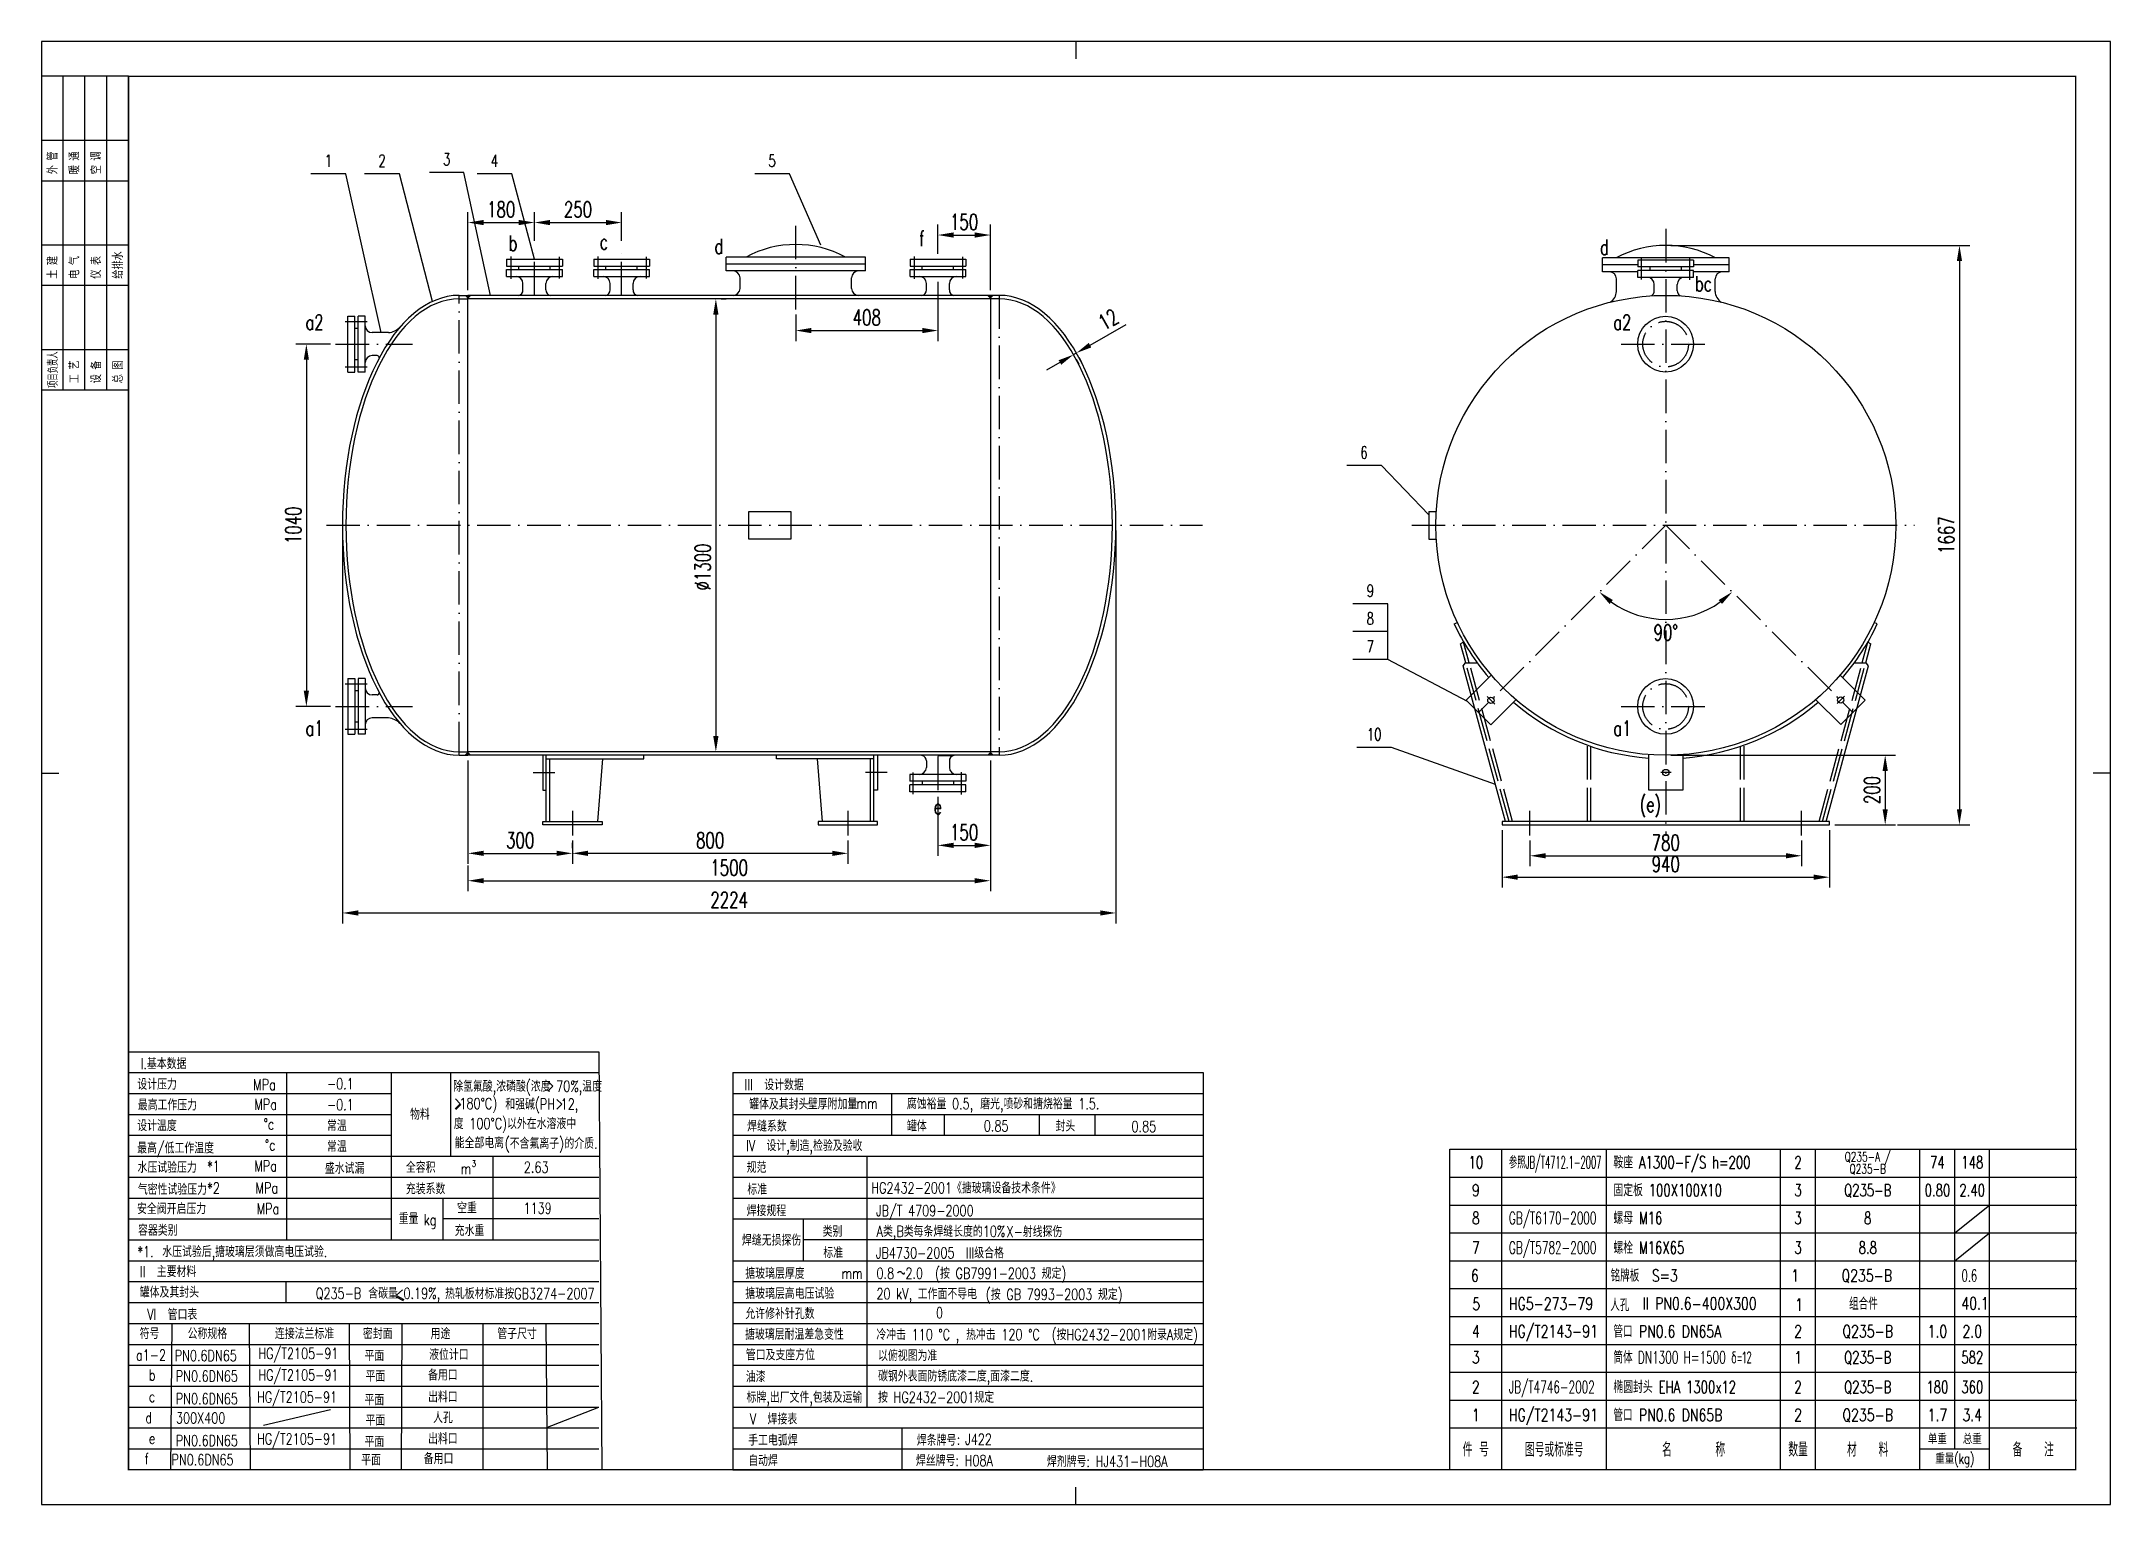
# Model space of a CAD drawing. Extents: x 15328 to 21268, y 5828 to 10028.
import ezdxf
from ezdxf.enums import TextEntityAlignment as Align

# ---------------------------------------------------------------- set-up
doc = ezdxf.new("R2010")
doc.units = 0
doc.header["$LTSCALE"] = 8
doc.linetypes.add('ACAD_ISO02W100', pattern=[15, 12, -3])
doc.linetypes.add('ACAD_ISO10W100', pattern=[18, 12, -3, 0, -3])
for name, color, linetype in [('1', 1, 'Continuous'), ('5', 7, 'Continuous'), ('BZCC', 7, 'Continuous'), ('hgjy', 7, 'Continuous'), ('K1', 4, 'Continuous'), ('tank', 1, 'Continuous'), ('tankx', 2, 'ACAD_ISO10W100'), ('tanky', 7, 'Continuous'), ('xuxian', 7, 'ACAD_ISO02W100')]:
    doc.layers.add(name, color=color, linetype=linetype)
doc.styles.add('hzfs', font='simplex.shx', dxfattribs={"width": 0.7, "bigfont": 'hzfs.shx'})
doc.styles.add('ST', font='', dxfattribs={"width": 0.75})
doc.styles.get('ST').set_extended_font_data('SimSun')
doc.dimstyles.new('PVCAD$0', dxfattribs={"dimscale": 15, "dimtxt": 3, "dimasz": 3, "dimexe": 2, "dimexo": 1, "dimgap": 1, "dimtad": 1, "dimdec": 0, "dimzin": 0, "dimdsep": 46, "dimtxsty": 'hzfs', "dimcen": 2.5, "dimclrd": 4, "dimclre": 4, "dimadec": 0, "dimazin": 0, "dimtfac": 1, "dimtmove": 0, "dimatfit": 0, "dimfxl": 1, "dimarcsym": 0})
doc.dimstyles.new('PVCAD$2', dxfattribs={"dimscale": 15, "dimtxt": 3, "dimasz": 3, "dimexe": 2, "dimexo": 1, "dimgap": 1, "dimtad": 2, "dimtih": 1, "dimdec": 0, "dimzin": 0, "dimdsep": 46, "dimtxsty": 'hzfs', "dimcen": 2.5, "dimclrd": 4, "dimclre": 4, "dimadec": 0, "dimazin": 0, "dimtfac": 1, "dimtmove": 0, "dimatfit": 0, "dimfxl": 1, "dimarcsym": 0})

msp = doc.modelspace()

# ---------------------------------------------------------------- texts
at = {"color": 7, "style": 'ST'}
for s, width, p in [('外 管', 0.75, (15372.2, 9647.2)), ('暖 通', 0.75, (15434.7, 9647.2)), ('空 调', 0.75, (15497.2, 9647.2)), ('土 建', 0.75, (15372.2, 9347.2)), ('电 气', 0.75, (15434.7, 9347.2)), ('仪 表', 0.75, (15497.2, 9347.2)), ('给排水', 0.75, (15559.7, 9347.2)), ('项目负责人', 0.6, (15373.2, 9033.6)), ('工 艺', 0.75, (15434.7, 9047.2)), ('设 备', 0.75, (15497.2, 9047.2)), ('总 图', 0.75, (15559.7, 9047.2))]:
    msp.add_text(s, height=25, rotation=90, dxfattribs=dict(at, width=width)).set_placement(p)
at = {"layer": '5', "style": 'hzfs', "width": 0.75}
for s, height, p in [('I.基本数据', 31.5, (15613.3, 7078.4)), ('设计压力', 31.5, (15603.9, 7019.3)), ('MPa', 31.5, (15936.6, 7018.1)), ('-0.1', 31.5, (16148.3, 7020.5)), ('除氢氟酸,浓磷酸(浓度 70%%%,温度 ', 31.5, (16510.6, 7013.5)), ('III  设计数据', 31.5, (17346.8, 7017.8)), ('最高工作压力', 31.5, (15605.1, 6959.9)), ('MPa', 31.5, (15939.9, 6961.5)), ('-0.1', 31.5, (16148.3, 6960.5)), ('物料', 31.5, (16386.7, 6933)), (' 180%%dC)', 31.5, (16512.4, 6963.9)), ('和强碱(PH 12,', 31.5, (16660.1, 6962.2)), ('罐体及其封头', 31.5, (17360.2, 6962.3)), ('壁厚附加量', 31.5, (17528.8, 6962.9)), ('mm', 31.5, (17668.3, 6964.5)), ('腐蚀裕量 0.5,', 31.5, (17812.9, 6963.3)), ('磨光,喷砂和搪烧裕量 1.5.', 31.5, (18023.4, 6963.3)), ('设计温度', 31.5, (15603.5, 6900.6)), ('%%dc', 31.5, (15966.5, 6904.9)), ('常温', 31.5, (16148.3, 6900.5)), ('度 100%%dC)以外在水溶液中', 31.5, (16512.3, 6906.4)), ('焊缝系数', 31.5, (17354.5, 6899.1)), ('罐体', 31.5, (17813.2, 6899.6)), ('0.85', 31.5, (18033.8, 6899.6)), (' 封头', 31.5, (18223.3, 6899.5)), ('0.85', 31.5, (18457.7, 6897.9)), ('最高/低工作温度', 31.5, (15603.2, 6836.2)), ('%%dc', 31.5, (15969.9, 6844.9)), ('常温', 31.5, (16148.3, 6840.5)), ('能全部电离', 31.5, (16514.8, 6851.3)), ('(不含氟离子)', 31.5, (16658.8, 6849.6)), ('的介质.', 31.5, (16829.8, 6849.6)), ('IV  设计,制造,检验及验收', 31.5, (17351.2, 6843.2)), ('水压试验压力', 31.5, (15604.4, 6780.7)), ('*1', 31.5, (15804.2, 6783.5)), ('MPa', 31.5, (15939.9, 6785)), ('盛水试漏', 31.5, (16142.2, 6778)), ('全容积', 31.5, (16374.7, 6780.7)), ('m', 31.5, (16532, 6777.2)), ('3', 18.7, (16564.1, 6797.8)), ('2.63', 31.5, (16713.4, 6781.2)), ('规范', 31.5, (17353.1, 6780.7)), ('气密性试验压力', 31.5, (15605.3, 6717.6)), ('*2', 31.5, (15804.2, 6721.2)), ('MPa', 31.5, (15943.2, 6721.7)), ('充装系数', 31.5, (16374.7, 6719.1)), ('标准', 31.5, (17355, 6717.6)), ('HG2432-2001《搪玻璃设备技术条件》', 31.5, (17710.7, 6721.8)), ('安全阀开启压力', 31.5, (15603, 6662)), ('MPa', 31.5, (15946.6, 6661.8)), ('重量', 31.5, (16354.2, 6633.7)), ('kg', 31.5, (16426, 6630.3)), ('空重', 31.5, (16521.7, 6664.4)), ('1139', 31.5, (16712.4, 6663.3)), ('焊接规程', 31.5, (17353.1, 6656.3)), ('JB/T 4709-2000', 31.5, (17724.2, 6656.3)), ('容器类别', 31.5, (15605.9, 6600.2)), ('充水重', 31.5, (16514.9, 6599.5)), ('焊缝无损探伤', 31.5, (17339.5, 6571.6)), ('类别', 31.5, (17571.2, 6597.1)), ('A类,B类每条焊缝长度的10%%% ', 31.5, (17726.1, 6597.1)), ('X-射线探伤', 31.5, (18099, 6596.1)), ('*1.', 31.5, (15604.2, 6538.7)), ('水压试验后,搪玻璃层须做高电压试验.', 31.5, (15675.4, 6538.9)), ('标准', 31.5, (17573.1, 6535.8)), ('JB4730-2005  III级合格', 31.5, (17723.8, 6535.2)), ('II  主要材料', 31.5, (15611.1, 6481.7)), ('搪玻璃层厚度', 31.5, (17349.3, 6476.5)), ('mm', 31.5, (17625.4, 6476.5)), ('0.8  2.0', 31.5, (17725.7, 6476.5)), ('(按 GB7991-2003 规定)', 31.5, (17894, 6476.5)), ('罐体及其封头', 31.5, (15610.9, 6422.4)), ('Q235-B', 31.5, (16115.8, 6418.8)), ('含碳量 0.19%%%,', 31.5, (16266.7, 6419.2)), ('热轧板材标准按GB3274-2007', 31.5, (16487.2, 6418.5)), ('搪玻璃层高电压试验', 31.5, (17349.3, 6418.8)), ('20 kV, 工作面不导电', 31.5, (17725.7, 6417.8)), ('(按 GB 7993-2003 规定)', 31.5, (18039.6, 6416)), ('VI  管口表', 31.5, (15632.2, 6358.5)), ('允许修补针孔数', 31.5, (17349.3, 6361.1)), ('0', 31.5, (17896.4, 6363.2)), ('符号', 31.5, (15610.5, 6303.6)), ('公称规格', 31.5, (15748.3, 6303.6)), ('连接法兰标准', 31.5, (15998.8, 6303.6)), ('密封面', 31.5, (16251.4, 6303.4)), ('用途', 31.5, (16445.7, 6303.4)), ('管子尺寸', 31.5, (16637.3, 6303.4)), ('搪玻璃层耐温差急变性', 31.5, (17348.5, 6301.7)), ('冷冲击 110 %%dC ,', 31.5, (17725.3, 6300.6)), ('热冲击 120 %%dC', 31.5, (17982.8, 6300.6)), ('(按HG2432-2001附录A规定)', 31.5, (18228.4, 6300.6)), ('a1-2', 31.5, (15600.1, 6241.8)), ('PN0.6DN65', 31.5, (15711.3, 6240.3)), ('HG/T2105-91', 31.5, (15951.4, 6246.5)), ('平面', 31.5, (16255.9, 6240.3)), ('液位计口', 31.5, (16441.5, 6243.4)), ('管口及支座方位', 31.5, (17350.6, 6242.6)), ('以俯视图为准', 31.5, (17730.2, 6240.6)), ('b', 31.5, (15637.1, 6184.6)), ('PN0.6DN65', 31.5, (15714.4, 6181.5)), ('HG/T2105-91', 31.5, (15951.4, 6184.6)), ('平面', 31.5, (16258.9, 6181.5)), ('备用口', 31.5, (16438.4, 6184.6)), ('油漆', 31.5, (17350.6, 6179.7)), ('碳钢外表面防锈底漆二度,面漆二度.', 31.5, (17730.2, 6181.7)), ('c', 31.5, (15637.1, 6122.7)), ('PN0.6DN65', 31.5, (15714.4, 6116.5)), ('HG/T2105-91', 31.5, (15947.6, 6121.4)), ('平面', 31.5, (16255.9, 6113.4)), ('出料口', 31.5, (16438.4, 6121.8)), ('标牌,出厂文件,包装及运输', 31.5, (17352.7, 6120.8)), ('按 HG2432-2001规定', 31.5, (17730.2, 6120.8)), ('d', 31.5, (15626.9, 6062.1)), ('300X400', 31.5, (15714.7, 6061.3)), ('平面', 31.5, (16258.9, 6054.7)), ('人孔', 31.5, (16452.8, 6062.3)), ('V  焊接表', 31.5, (17362.4, 6058.4)), ('e', 31.5, (15637.1, 6002.7)), ('PN0.6DN65', 31.5, (15714.4, 5996.5)), ('HG/T2105-91', 31.5, (15947.6, 6001.4)), ('平面', 31.5, (16255.9, 5993.4)), ('出料口', 31.5, (16438.4, 6001.8)), ('手工电弧焊', 31.5, (17357.5, 5997.6)), ('焊条牌号', 31.5, (17841.5, 5997.6)), (':', 31.5, (17955.8, 6000)), ('J422', 31.5, (17980.1, 6000)), ('f', 31.5, (15624.7, 5944.6)), ('PN0.6DN65', 31.5, (15702.1, 5941.5)), ('平面', 31.5, (16246.6, 5941.5)), ('备用口', 31.5, (16426.1, 5944.6)), ('自动焊', 31.5, (17357.5, 5939.2)), ('焊丝牌号: H08A ', 31.5, (17839, 5939.2)), ('焊剂牌号: HJ431-H08A', 31.5, (18215, 5936.7))]:
    msp.add_text(s, height=height, dxfattribs=at).set_placement(p)
at = {"layer": 'hgjy', "style": 'hzfs', "width": 0.75}
for s, p in [('5', (19436.3, 6386.8)), ('HG5-273-79', (19541.1, 6387.6)), ('人孔', (19832, 6383.9)), ('II PN0.6-400X300', (19924.9, 6388.2)), ('1', (20362.7, 6384.7)), ('组合件', (20517.5, 6387.5)), ('40.1', (20840, 6388.5)), ('HG/T2143-91', (19541.2, 6308.4)), ('管口 PN0.6 DN65A', (19841.2, 6308)), ('HG/T2143-91', (19541.2, 6068.4)), ('管口 PN0.6 DN65B', (19841.2, 6068))]:
    msp.add_text(s, height=35, dxfattribs=at).set_placement(p)
for s, p in [('4', (19446.2, 6308.4)), ('2', (20371.2, 6308.4)), ('Q235-B', (20571.2, 6308.4)), ('1.0', (20771.2, 6308.4)), ('2.0', (20871.2, 6308.4)), ('1', (19446.2, 6068.4)), ('2', (20371.2, 6068.4)), ('Q235-B', (20571.2, 6068.4)), ('1.7', (20771.2, 6068.4)), ('3.4', (20871.2, 6068.4))]:
    msp.add_text(s, height=35, dxfattribs=at).set_placement(p, align=Align.CENTER)
at = {"layer": 'tanky', "style": 'hzfs', "width": 0.7}
for s, p in [('1', (16152.2, 9668.2)), ('2', (16306.4, 9668.2)), ('3', (16492, 9672.5)), ('4', (16629.2, 9668.2)), ('5', (17426.1, 9668.2)), ('6', (19125.4, 8830.9)), ('9', (19143.1, 8434.2)), ('8', (19143.1, 8354.2)), ('7', (19143.1, 8274.2)), ('10', (19154.4, 8021.8))]:
    msp.add_text(s, height=35, dxfattribs=at).set_placement(p, align=Align.CENTER)
for s, height, p in [('b', 43.8, (16682.5, 9449.3)), ('c', 43.8, (16943, 9453.1)), ('d', 43.8, (17273.2, 9440.1)), ('f', 43.8, (17856.1, 9462.8)), ('d', 43.8, (19815.3, 9437.6)), ('bc', 43.75, (20099.9, 9332.9)), ('a2', 43.75, (16112.5, 9222)), ('a2', 43.75, (19866.8, 9222)), ('a1', 43.75, (16112.5, 8056.7)), ('a1', 43.75, (19866.8, 8056.7)), ('(e)', 43.75, (19947.3, 7835)), ('e', 43.8, (17901.7, 7831.5))]:
    msp.add_text(s, height=height, dxfattribs=at).set_placement(p, align=Align.MIDDLE)
at = {"layer": 'tanky', "linetype": 'ByBlock', "style": 'hzfs'}
for s, width, p in [('参照JB/T4712.1-2007', 0.5, (19541.2, 6793.4)), ('鞍座 A1300-F/S h=200', 0.7, (19841.2, 6793.4)), ('固定板 100X100X10', 0.7, (19841.2, 6713.4)), ('GB/T6170-2000', 0.63, (19541.2, 6633.4)), ('螺母 M16', 0.7, (19841.2, 6633.4)), ('GB/T5782-2000', 0.63, (19541.2, 6548.4)), ('螺栓 M16X65', 0.7, (19841.2, 6548.4)), ('筒体 DN1300 H=1500 δ=12', 0.63, (19841.2, 6233.4)), ('JB/T4746-2002', 0.63, (19541.2, 6148.4)), ('椭圆封头 EHA 1300x12', 0.7, (19841.2, 6148.4))]:
    msp.add_text(s, height=35, dxfattribs=dict(at, width=width)).set_placement(p)
at = {"layer": 'tanky', "linetype": 'ByBlock', "style": 'hzfs', "width": 0.7}
for s, height, p in [('Q235-A /', 27, (20571.2, 6813.4)), ('10', 35, (19446.2, 6793.4)), ('2', 35, (20371.2, 6793.4)), ('Q235-B', 27, (20571.2, 6778.4)), ('74', 35, (20771.2, 6793.4)), ('148', 35, (20871.2, 6793.4)), ('9', 35, (19446.2, 6713.4)), ('3', 35, (20371.2, 6713.4)), ('Q235-B', 35, (20571.2, 6713.4)), ('0.80', 35, (20771.2, 6713.4)), ('2.40', 35, (20871.2, 6713.4)), ('8', 35, (19446.2, 6633.4)), ('3', 35, (20371.2, 6633.4)), ('8', 35, (20571.2, 6633.4)), ('7', 35, (19446.2, 6548.4)), ('3', 35, (20371.2, 6548.4)), ('8.8', 35, (20571.2, 6548.4)), ('3', 35, (19446.2, 6233.4)), ('1', 35, (20371.2, 6233.4)), ('Q235-B', 35, (20571.2, 6233.4)), ('582', 35, (20871.2, 6233.4)), ('2', 35, (19446.2, 6148.4)), ('2', 35, (20371.2, 6148.4)), ('Q235-B', 35, (20571.2, 6148.4)), ('180', 35, (20771.2, 6148.4)), ('360', 35, (20871.2, 6148.4))]:
    msp.add_text(s, height=height, dxfattribs=at).set_placement(p, align=Align.CENTER)
at = {"layer": 'tanky', "linetype": 'ByBlock', "lineweight": 13, "style": 'hzfs'}
for s, width, p in [('6', 0.75, (19443.5, 6468.4)), ('1', 0.75, (20362.9, 6468.4)), ('Q235-B', 0.75, (20568.5, 6468.4)), ('0.6', 0.6, (20862.9, 6468.4))]:
    msp.add_text(s, height=35, dxfattribs=dict(at, width=width)).set_placement(p, align=Align.CENTER)
at = {"layer": 'tanky', "linetype": 'ByBlock', "lineweight": 13, "style": 'hzfs', "width": 0.75}
msp.add_text('铭牌板  S=3', height=35, dxfattribs=at).set_placement((19832.9, 6468.4))
at = {"layer": 'tanky', "linetype": 'ByBlock', "style": 'hzfs', "width": 0.7}
for s, height, p in [('件 号', 40, (19446.2, 5988.4)), ('图号或标准号', 40, (19671.2, 5988.4)), ('名      称', 40, (20071.2, 5988.4)), ('数量', 40, (20371.2, 5988.4)), ('材   料', 40, (20571.2, 5988.4)), ('单重', 30, (20771.2, 6018.4)), ('总重', 30, (20871.2, 6018.4)), ('备   注', 40, (21046.2, 5988.4)), ('重量(kg)', 30, (20821.2, 5958.4))]:
    msp.add_text(s, height=height, dxfattribs=at).set_placement(p, align=Align.MIDDLE)

# ---------------------------------------------------------------- blocks, each defined once
blk = doc.blocks.new('*D131')
at = {"color": 4, "lineweight": -2}
for p, q in [((16552.8, 9314.4), (16552.8, 9538.4)), ((16597.8, 9508.4), (16698.9, 9508.4)), ((16743.9, 9456.4), (16743.9, 9538.4))]:
    blk.add_line(p, q, dxfattribs=at)
at = {"color": 4}
for points in [[(16597.8, 9515.9), (16597.8, 9500.9), (16552.8, 9508.4)], [(16698.9, 9515.9), (16698.9, 9500.9), (16743.9, 9508.4)]]:
    blk.add_solid(points, dxfattribs=at)
at = {"layer": 'Defpoints', "color": 0}
for p in [(16743.9, 9508.4), (16743.9, 9441.4), (16552.8, 9299.4)]:
    blk.add_point(p, dxfattribs=at)
at = {"color": 0, "insert": (16648.3, 9545.9), "char_height": 45, "attachment_point": 5, "style": 'hzfs'}
blk.add_mtext('180', dxfattribs=at)
blk = doc.blocks.new('*D132')
at = {"color": 4, "lineweight": -2}
for p, q in [((16743.9, 9523.4), (16743.9, 9538.4)), ((16788.9, 9508.4), (16948.9, 9508.4)), ((16993.9, 9456.4), (16993.9, 9538.4))]:
    blk.add_line(p, q, dxfattribs=at)
at = {"color": 4}
for points in [[(16788.9, 9515.9), (16788.9, 9500.9), (16743.9, 9508.4)], [(16948.9, 9515.9), (16948.9, 9500.9), (16993.9, 9508.4)]]:
    blk.add_solid(points, dxfattribs=at)
at = {"layer": 'Defpoints', "color": 0}
for p in [(16743.9, 9508.4), (16993.9, 9508.4), (16993.9, 9441.4)]:
    blk.add_point(p, dxfattribs=at)
at = {"color": 0, "insert": (16868.9, 9545.9), "char_height": 45, "attachment_point": 5, "style": 'hzfs'}
blk.add_mtext('250', dxfattribs=at)
blk = doc.blocks.new('*D133')
at = {"color": 4, "lineweight": -2}
for p, q in [((16552.8, 7964.4), (16552.8, 7667.8)), ((16852.8, 7734.4), (16852.8, 7667.8)), ((16597.8, 7697.8), (16807.8, 7697.8))]:
    blk.add_line(p, q, dxfattribs=at)
at = {"color": 4}
for points in [[(16597.8, 7705.3), (16597.8, 7690.3), (16552.8, 7697.8)], [(16807.8, 7705.3), (16807.8, 7690.3), (16852.8, 7697.8)]]:
    blk.add_solid(points, dxfattribs=at)
at = {"layer": 'Defpoints', "color": 0}
for p in [(16552.8, 7979.4), (16852.8, 7749.4), (16852.8, 7697.8)]:
    blk.add_point(p, dxfattribs=at)
at = {"color": 0, "insert": (16702.8, 7735.3), "char_height": 45, "attachment_point": 5, "style": 'hzfs'}
blk.add_mtext('300', dxfattribs=at)
blk = doc.blocks.new('*D134')
at = {"color": 4, "lineweight": -2}
for p, q in [((16852.8, 7712.8), (16852.8, 7727.8)), ((17643.5, 7734.4), (17643.5, 7667.8)), ((17598.5, 7697.8), (16897.8, 7697.8))]:
    blk.add_line(p, q, dxfattribs=at)
at = {"color": 4}
for points in [[(16897.8, 7705.3), (16897.8, 7690.3), (16852.8, 7697.8)], [(17598.5, 7705.3), (17598.5, 7690.3), (17643.5, 7697.8)]]:
    blk.add_solid(points, dxfattribs=at)
at = {"layer": 'Defpoints', "color": 0}
for p in [(17643.5, 7749.4), (16852.8, 7697.8), (16852.8, 7697.8)]:
    blk.add_point(p, dxfattribs=at)
at = {"color": 0, "insert": (17248.1, 7735.3), "char_height": 45, "attachment_point": 5, "style": 'hzfs'}
blk.add_mtext('800', dxfattribs=at)
blk = doc.blocks.new('*D129')
at = {"color": 4, "lineweight": -2}
for p, q in [((18052.8, 7964.4), (18052.8, 7589.2)), ((16552.8, 7662.8), (16552.8, 7589.2)), ((16597.8, 7619.2), (18007.8, 7619.2))]:
    blk.add_line(p, q, dxfattribs=at)
at = {"color": 4}
for points in [[(16597.8, 7626.7), (16597.8, 7611.7), (16552.8, 7619.2)], [(18007.8, 7626.7), (18007.8, 7611.7), (18052.8, 7619.2)]]:
    blk.add_solid(points, dxfattribs=at)
at = {"layer": 'Defpoints', "color": 0}
for p in [(18052.8, 7979.4), (16552.8, 7677.8), (18052.8, 7619.2)]:
    blk.add_point(p, dxfattribs=at)
at = {"color": 0, "insert": (17302.8, 7656.7), "char_height": 45, "attachment_point": 5, "style": 'hzfs'}
blk.add_mtext('1500', dxfattribs=at)
blk = doc.blocks.new('*D135')
at = {"color": 4, "lineweight": -2}
for p, q in [((16158.1, 9159.4), (16059.1, 9159.4)), ((16089.1, 9114.4), (16089.1, 8164.4)), ((16158.1, 8119.4), (16059.1, 8119.4))]:
    blk.add_line(p, q, dxfattribs=at)
at = {"color": 4}
for points in [[(16081.6, 9114.4), (16096.6, 9114.4), (16089.1, 9159.4)], [(16081.6, 8164.4), (16096.6, 8164.4), (16089.1, 8119.4)]]:
    blk.add_solid(points, dxfattribs=at)
at = {"layer": 'Defpoints', "color": 0}
for p in [(16173.1, 9159.4), (16089.1, 8119.4), (16173.1, 8119.4)]:
    blk.add_point(p, dxfattribs=at)
at = {"color": 0, "insert": (16051.6, 8639.4), "char_height": 45, "attachment_point": 5, "rotation": 90, "style": 'hzfs'}
blk.add_mtext('1040', dxfattribs=at)
blk = doc.blocks.new('*D136')
at = {"color": 4, "lineweight": -2}
blk.add_arc((19991.4, 8639.4), 270.1, 234.55574, 305.44426, dxfattribs=at)
at = {"color": 4}
for points in [[(19830, 8413.6), (19839.6, 8425), (19800.4, 8448.4)], [(20143.3, 8425), (20152.9, 8413.6), (20182.5, 8448.4)]]:
    blk.add_solid(points, dxfattribs=at)
at = {"layer": 'Defpoints', "color": 0}
for p in [(19991.4, 8639.4), (19991.4, 8639.4), (19921.5, 8378.5), (19454, 8102), (20528.8, 8102)]:
    blk.add_point(p, dxfattribs=at)
at = {"color": 0, "insert": (19991.4, 8331.7), "char_height": 45, "attachment_point": 5, "style": 'hzfs'}
blk.add_mtext('90°', dxfattribs=at)
blk = doc.blocks.new('*D137')
at = {"color": 4, "lineweight": -2}
for p, q in [((19601.4, 7734.4), (19601.4, 7660.8)), ((20381.4, 7734.4), (20381.4, 7660.8)), ((19646.4, 7690.8), (20336.4, 7690.8))]:
    blk.add_line(p, q, dxfattribs=at)
at = {"color": 4}
for points in [[(19646.4, 7698.3), (19646.4, 7683.3), (19601.4, 7690.8)], [(20336.4, 7698.3), (20336.4, 7683.3), (20381.4, 7690.8)]]:
    blk.add_solid(points, dxfattribs=at)
at = {"layer": 'Defpoints', "color": 0}
for p in [(19601.4, 7749.4), (20381.4, 7749.4), (20381.4, 7690.8)]:
    blk.add_point(p, dxfattribs=at)
at = {"color": 0, "insert": (19991.4, 7728.3), "char_height": 45, "attachment_point": 5, "style": 'hzfs'}
blk.add_mtext('780', dxfattribs=at)
blk = doc.blocks.new('*D138')
at = {"color": 4, "lineweight": -2}
for p, q in [((19521.4, 7764.4), (19521.4, 7599.4)), ((20461.4, 7764.4), (20461.4, 7599.4)), ((19566.4, 7629.4), (20416.4, 7629.4))]:
    blk.add_line(p, q, dxfattribs=at)
at = {"color": 4}
for points in [[(19566.4, 7636.9), (19566.4, 7621.9), (19521.4, 7629.4)], [(20416.4, 7636.9), (20416.4, 7621.9), (20461.4, 7629.4)]]:
    blk.add_solid(points, dxfattribs=at)
at = {"layer": 'Defpoints', "color": 0}
for p in [(19521.4, 7779.4), (20461.4, 7779.4), (20461.4, 7629.4)]:
    blk.add_point(p, dxfattribs=at)
at = {"color": 0, "insert": (19991.4, 7666.9), "char_height": 45, "attachment_point": 5, "style": 'hzfs'}
blk.add_mtext('940', dxfattribs=at)
blk = doc.blocks.new('*D139')
at = {"color": 4, "lineweight": -2}
for p, q in [((20006.4, 7979.4), (20651.3, 7979.4)), ((20621.3, 7934.4), (20621.3, 7824.4)), ((20476.4, 7779.4), (20651.3, 7779.4))]:
    blk.add_line(p, q, dxfattribs=at)
at = {"color": 4}
for points in [[(20613.8, 7934.4), (20628.8, 7934.4), (20621.3, 7979.4)], [(20613.8, 7824.4), (20628.8, 7824.4), (20621.3, 7779.4)]]:
    blk.add_solid(points, dxfattribs=at)
at = {"layer": 'Defpoints', "color": 0}
for p in [(19991.4, 7979.4), (20461.4, 7779.4), (20621.3, 7779.4)]:
    blk.add_point(p, dxfattribs=at)
at = {"color": 0, "insert": (20583.8, 7879.4), "char_height": 45, "attachment_point": 5, "rotation": 90, "style": 'hzfs'}
blk.add_mtext('200', dxfattribs=at)
blk = doc.blocks.new('*D140')
at = {"color": 4, "lineweight": -2}
for p, q in [((20006.4, 9442.9), (20864.4, 9442.9)), ((20834.4, 9397.9), (20834.4, 7824.4)), ((20656.3, 7779.4), (20864.4, 7779.4))]:
    blk.add_line(p, q, dxfattribs=at)
at = {"color": 4}
for points in [[(20826.9, 9397.9), (20841.9, 9397.9), (20834.4, 9442.9)], [(20826.9, 7824.4), (20841.9, 7824.4), (20834.4, 7779.4)]]:
    blk.add_solid(points, dxfattribs=at)
at = {"layer": 'Defpoints', "color": 0}
for p in [(19991.4, 9442.9), (20641.3, 7779.4), (20834.4, 7779.4)]:
    blk.add_point(p, dxfattribs=at)
at = {"color": 0, "insert": (20796.9, 8611.1), "char_height": 45, "attachment_point": 5, "rotation": 90, "style": 'hzfs'}
blk.add_mtext('1667', dxfattribs=at)
blk = doc.blocks.new('*D141')
at = {"color": 4, "lineweight": -2}
for p, q in [((17279.6, 9289.4), (17294.6, 9289.4)), ((17264.6, 9244.4), (17264.6, 8034.4)), ((17249.6, 7989.4), (17234.6, 7989.4))]:
    blk.add_line(p, q, dxfattribs=at)
at = {"color": 4}
for points in [[(17257.1, 9244.4), (17272.1, 9244.4), (17264.6, 9289.4)], [(17257.1, 8034.4), (17272.1, 8034.4), (17264.6, 7989.4)]]:
    blk.add_solid(points, dxfattribs=at)
at = {"layer": 'Defpoints', "color": 0}
for p in [(17264.6, 9289.4), (17264.6, 7989.4), (17264.6, 7989.4)]:
    blk.add_point(p, dxfattribs=at)
at = {"color": 0, "insert": (17227.1, 8519.6), "char_height": 45, "attachment_point": 5, "rotation": 90, "style": 'hzfs'}
blk.add_mtext('%%C1300', dxfattribs=at)
blk = doc.blocks.new('*D142')
at = {"color": 4, "lineweight": -2}
for p, q in [((18338.6, 9156.4), (18442.7, 9216.2)), ((18252.4, 9106.8), (18213.3, 9084.4)), ((18291.4, 9129.3), (18299.6, 9134)), ((18298.8, 9116.3), (18306.3, 9103.2)), ((18307.1, 9121), (18314.5, 9108))]:
    blk.add_line(p, q, dxfattribs=at)
at = {"color": 4}
for points in [[(18334.9, 9162.9), (18342.3, 9149.9), (18299.6, 9134)], [(18248.6, 9113.3), (18256.1, 9100.3), (18291.4, 9129.3)]]:
    blk.add_solid(points, dxfattribs=at)
at = {"layer": 'Defpoints', "color": 0}
for p in [(18291.4, 9129.3), (18299.6, 9134), (18299.6, 9134)]:
    blk.add_point(p, dxfattribs=at)
at = {"color": 0, "insert": (18391.5, 9230), "char_height": 45, "attachment_point": 5, "rotation": 29.87559, "style": 'hzfs'}
blk.add_mtext('12', dxfattribs=at)
blk = doc.blocks.new('*D143')
at = {"color": 4, "lineweight": -2}
for p, q in [((16192.8, 8624.4), (16192.8, 7496.7)), ((18412.8, 8624.4), (18412.8, 7496.7)), ((16237.8, 7526.7), (18367.8, 7526.7))]:
    blk.add_line(p, q, dxfattribs=at)
at = {"color": 4}
for points in [[(16237.8, 7534.2), (16237.8, 7519.2), (16192.8, 7526.7)], [(18367.8, 7534.2), (18367.8, 7519.2), (18412.8, 7526.7)]]:
    blk.add_solid(points, dxfattribs=at)
at = {"layer": 'Defpoints', "color": 0}
for p in [(16192.8, 8639.4), (18412.8, 8639.4), (18412.8, 7526.7)]:
    blk.add_point(p, dxfattribs=at)
at = {"color": 0, "insert": (17302.8, 7564.2), "char_height": 45, "attachment_point": 5, "style": 'hzfs'}
blk.add_mtext('2224', dxfattribs=at)
blk = doc.blocks.new('*D110')
at = {"layer": '5'}
for p, q in [((-160.197938, 406.577323), (-160.197635, 406.577634)), ((-160.197635, 406.577634), (-160.195509, 406.579809)), ((-160.195509, 406.579809), (-160.18974, 406.585714)), ((-160.18974, 406.585714), (-160.178505, 406.597212)), ((-160.178505, 406.597212), (-160.159983, 406.616169)), ((-160.159983, 406.616169), (-160.132352, 406.644448)), ((-160.132352, 406.644448), (-160.09379, 406.683915)), ((-160.09379, 406.683915), (-160.042474, 406.736434)), ((-160.042474, 406.736434), (-159.97709, 406.802346)), ((-159.97709, 406.802346), (-159.898344, 406.875892)), ((-159.898344, 406.875892), (-159.807449, 406.94979)), ((-159.807449, 406.94979), (-159.705617, 407.016759)), ((-159.705617, 407.016759), (-159.594062, 407.069517)), ((-159.594062, 407.069517), (-159.473995, 407.100781)), ((-159.473995, 407.100781), (-159.346631, 407.10327)), ((-159.346631, 407.10327), (-159.213182, 407.069701)), ((-159.213182, 407.069701), (-159.075005, 406.995797)), ((-159.075005, 406.995797), (-158.934039, 406.889291)), ((-158.934039, 406.889291), (-158.792368, 406.760923)), ((-158.792368, 406.760923), (-158.652076, 406.621432)), ((-158.652076, 406.621432), (-158.515245, 406.481556)), ((-158.515245, 406.481556), (-158.38396, 406.352034)), ((-158.38396, 406.352034), (-158.260305, 406.243605)), ((-158.260305, 406.243605), (-158.146362, 406.167008)), ((-158.146362, 406.167008), (-158.043782, 406.130009)), ((-158.043782, 406.130009), (-157.952481, 406.128491)), ((-157.952481, 406.128491), (-157.87194, 406.155364)), ((-157.87194, 406.155364), (-157.80164, 406.203537)), ((-157.80164, 406.203537), (-157.741064, 406.265923)), ((-157.741064, 406.265923), (-157.689694, 406.335429)), ((-157.689694, 406.335429), (-157.647011, 406.404968)), ((-157.647011, 406.404968), (-157.612496, 406.46745)), ((-157.612496, 406.46745), (-157.58556, 406.51726)), ((-157.58556, 406.51726), (-157.565317, 406.554692)), ((-157.565317, 406.554692), (-157.550813, 406.581513)), ((-157.550813, 406.581513), (-157.54109, 406.599492)), ((-157.54109, 406.599492), (-157.535193, 406.610397)), ((-157.535193, 406.610397), (-157.530889, 406.618355)), ((-157.532164, 406.615997), (-157.531048, 406.61806))]:
    blk.add_line(p, q, dxfattribs=at)
blk = doc.blocks.new('*D144')
at = {"color": 4, "lineweight": -2}
for p, q in [((17901.9, 9418.4), (17901.9, 9502.6)), ((17946.9, 9472.6), (18007.6, 9472.6)), ((18052.6, 9314.4), (18052.6, 9502.6))]:
    blk.add_line(p, q, dxfattribs=at)
at = {"color": 4}
for points in [[(17946.9, 9480.1), (17946.9, 9465.1), (17901.9, 9472.6)], [(18007.6, 9480.1), (18007.6, 9465.1), (18052.6, 9472.6)]]:
    blk.add_solid(points, dxfattribs=at)
at = {"layer": 'Defpoints', "color": 0}
for p in [(18052.6, 9472.6), (17901.9, 9403.4), (18052.6, 9299.4)]:
    blk.add_point(p, dxfattribs=at)
at = {"color": 0, "insert": (17977.2, 9510.1), "char_height": 45, "attachment_point": 5, "style": 'hzfs'}
blk.add_mtext('150', dxfattribs=at)
blk = doc.blocks.new('*D130')
at = {"color": 4, "lineweight": -2}
for p, q in [((17901.8, 7860.4), (17901.8, 7690.7)), ((18052.8, 7855.7), (18052.8, 7690.7)), ((17946.8, 7720.7), (18007.8, 7720.7))]:
    blk.add_line(p, q, dxfattribs=at)
at = {"color": 4}
for points in [[(17946.8, 7728.2), (17946.8, 7713.2), (17901.8, 7720.7)], [(18007.8, 7728.2), (18007.8, 7713.2), (18052.8, 7720.7)]]:
    blk.add_solid(points, dxfattribs=at)
at = {"layer": 'Defpoints', "color": 0}
for p in [(17901.8, 7875.4), (18052.8, 7870.7), (18052.8, 7720.7)]:
    blk.add_point(p, dxfattribs=at)
at = {"color": 0, "insert": (17977.3, 7758.2), "char_height": 45, "attachment_point": 5, "style": 'hzfs'}
blk.add_mtext('150', dxfattribs=at)
blk = doc.blocks.new('*D145')
at = {"color": 4, "lineweight": -2}
for p, q in [((17901.9, 9338.4), (17901.9, 9168.4)), ((17493.9, 9244.2), (17493.9, 9168.4)), ((17538.9, 9198.4), (17856.9, 9198.4))]:
    blk.add_line(p, q, dxfattribs=at)
at = {"color": 4}
for points in [[(17538.9, 9205.9), (17538.9, 9190.9), (17493.9, 9198.4)], [(17856.9, 9205.9), (17856.9, 9190.9), (17901.9, 9198.4)]]:
    blk.add_solid(points, dxfattribs=at)
at = {"layer": 'Defpoints', "color": 0}
for p in [(17901.9, 9353.4), (17493.9, 9259.2), (17901.9, 9198.4)]:
    blk.add_point(p, dxfattribs=at)
at = {"color": 0, "insert": (17697.9, 9235.9), "char_height": 45, "attachment_point": 5, "style": 'hzfs'}
blk.add_mtext('408', dxfattribs=at)

# ---------------------------------------------------------------- dimensions: what is measured, and where the dimension line sits
for base, p1, p2, text, picture, middle in [((16743.9, 9508.4), (16552.8, 9299.4), (16743.9, 9441.4), '180', '*D131', (16648.3, 9508.4)), ((18052.6, 9472.6), (17901.9, 9403.4), (18052.6, 9299.4), '150', '*D144', (17977.2, 9472.6)), ((18412.8, 7526.7), (16192.8, 8639.4), (18412.8, 8639.4), '2224', '*D143', (17302.8, 7526.7))]:
    dim = msp.add_linear_dim(base=base, p1=p1, p2=p2, text=text, dimstyle='PVCAD$0')
    dim.commit()
    dim.dimension.update_dxf_attribs({"geometry": picture, "text_midpoint": middle, "dimtype": 160})
for base, p1, p2, picture, middle in [((16993.9, 9508.4), (16743.9, 9508.4), (16993.9, 9441.4), '*D132', (16868.9, 9545.9)), ((17901.9, 9198.4), (17493.9, 9259.2), (17901.9, 9353.4), '*D145', (17697.9, 9235.9)), ((16852.8, 7697.8), (16552.8, 7979.4), (16852.8, 7749.4), '*D133', (16702.8, 7735.3)), ((18052.8, 7619.2), (16552.8, 7677.8), (18052.8, 7979.4), '*D129', (17302.8, 7656.7)), ((20381.4, 7690.8), (19601.4, 7749.4), (20381.4, 7749.4), '*D137', (19991.4, 7728.3))]:
    dim = msp.add_linear_dim(base=base, p1=p1, p2=p2, dimstyle='PVCAD$0')
    dim.commit()
    dim.dimension.update_dxf_attribs({"geometry": picture, "text_midpoint": middle})
dim = msp.add_linear_dim(base=(20834.4, 7779.4), p1=(19991.4, 9442.9), p2=(20641.3, 7779.4), angle=90, text='1667', dimstyle='PVCAD$0')
dim.commit()
dim.dimension.update_dxf_attribs({"geometry": '*D140', "text_midpoint": (20796.9, 8611.1)})
dim = msp.add_linear_dim(base=(17264.6, 7989.4), p1=(17264.6, 9289.4), p2=(17264.6, 7989.4), angle=90, text='%%C<>', dimstyle='PVCAD$0')
dim.commit()
dim.dimension.update_dxf_attribs({"geometry": '*D141', "text_midpoint": (17264.6, 8519.6), "dimtype": 160})
dim = msp.add_aligned_dim(p1=(18291.4, 9129.3), p2=(18299.6, 9134), distance=0, text='12', dimstyle='PVCAD$0')
dim.commit()
dim.dimension.update_dxf_attribs({"geometry": '*D142', "text_midpoint": (18391.5, 9230)})
for base, p1, p2, picture, middle in [((16089.1, 8119.4), (16173.1, 9159.4), (16173.1, 8119.4), '*D135', (16051.6, 8639.4)), ((20621.3, 7779.4), (19991.4, 7979.4), (20461.4, 7779.4), '*D139', (20583.8, 7879.4))]:
    dim = msp.add_linear_dim(base=base, p1=p1, p2=p2, angle=90, dimstyle='PVCAD$0')
    dim.commit()
    dim.dimension.update_dxf_attribs({"geometry": picture, "text_midpoint": middle})
dim = msp.add_angular_dim_2l(base=(19921.5, 8378.5), line1=((19991.4, 8639.4), (20528.8, 8102)), line2=((19991.4, 8639.4), (19454, 8102)), dimstyle='PVCAD$2')
dim.commit()
dim.dimension.update_dxf_attribs({"geometry": '*D136', "text_midpoint": (19991.4, 8331.7)})
for base, p1, p2, text, picture, middle in [((18052.8, 7720.7), (17901.8, 7875.4), (18052.8, 7870.7), '150', '*D130', (17977.3, 7758.2)), ((16852.8, 7697.8), (17643.5, 7749.4), (16852.8, 7697.8), '800', '*D134', (17248.1, 7735.3))]:
    dim = msp.add_linear_dim(base=base, p1=p1, p2=p2, text=text, dimstyle='PVCAD$0')
    dim.commit()
    dim.dimension.update_dxf_attribs({"geometry": picture, "text_midpoint": middle})
dim = msp.add_linear_dim(base=(20461.4, 7629.4), p1=(19521.4, 7779.4), p2=(20461.4, 7779.4), dimstyle='PVCAD$0')
dim.commit()
dim.dimension.update_dxf_attribs({"geometry": '*D138', "text_midpoint": (19991.4, 7629.4), "dimtype": 160})

# ---------------------------------------------------------------- linework, layer by layer
for p, q in [((15328.4, 10028.4), (15328.4, 5828.4)), ((21268.4, 10028.4), (15328.4, 10028.4)), ((18298.4, 10028.4), (18298.4, 9978.4)), ((21268.4, 5828.4), (21268.4, 10028.4)), ((15328.4, 7928.4), (15378.4, 7928.4)), ((16740.1, 7929.4), (16801.9, 7929.4)), ((17756.2, 7929.4), (17694.3, 7929.4)), ((21268.4, 7928.4), (21218.4, 7928.4)), ((16776.7, 6048.4), (16928.4, 6108.4)), ((15328.4, 5828.4), (21268.4, 5828.4)), ((18298.4, 5828.4), (18298.4, 5878.4))]:
    msp.add_line(p, q)
at = {"color": 7}
for p, q in [((15328.4, 9928.4), (15328.4, 9028.4)), ((15390.9, 9028.4), (15390.9, 9928.4)), ((15453.4, 9028.4), (15453.4, 9928.4)), ((15515.9, 9028.4), (15515.9, 9928.4)), ((15328.4, 9744.4), (15578.4, 9744.4)), ((15328.4, 9628.4), (15578.4, 9628.4)), ((15328.4, 9444.4), (15578.4, 9444.4)), ((15328.4, 9328.4), (15578.4, 9328.4)), ((15328.4, 9144.4), (15578.4, 9144.4)), ((15328.4, 9028.4), (15578.4, 9028.4))]:
    msp.add_line(p, q, dxfattribs=at)
at = {"linetype": 'ByBlock'}
for p, q in [((17359.5, 8679.4), (17479.5, 8679.4)), ((17359.5, 8599.4), (17359.5, 8679.4)), ((17479.5, 8679.4), (17479.5, 8599.4)), ((19310.8, 8679.4), (19310.8, 8599.4)), ((19310.8, 8679.4), (19332.5, 8679.4)), ((17479.5, 8599.4), (17359.5, 8599.4)), ((19310.8, 8599.4), (19332.5, 8599.4))]:
    msp.add_line(p, q, dxfattribs=at)
at = {"layer": '1'}
for p, q in [((16663.9, 9403.4), (16823.9, 9403.4)), ((16663.9, 9403.4), (16663.9, 9383.4)), ((16823.9, 9403.4), (16823.9, 9383.4)), ((16913.9, 9403.4), (17073.9, 9403.4)), ((16913.9, 9403.4), (16913.9, 9383.4)), ((17073.9, 9403.4), (17073.9, 9383.4)), ((17693.9, 9409.4), (17293.9, 9409.4)), ((17293.9, 9369.4), (17293.9, 9409.4)), ((17693.9, 9389.4), (17293.9, 9389.4)), ((17693.9, 9369.4), (17693.9, 9409.4)), ((17821.9, 9403.4), (17981.9, 9403.4)), ((17821.9, 9403.4), (17821.9, 9383.4)), ((17981.9, 9403.4), (17981.9, 9383.4)), ((20173.1, 9406.9), (19809.8, 9406.9)), ((19809.8, 9366.9), (19809.8, 9406.9)), ((19911.4, 9386.9), (19809.8, 9386.9)), ((20071.4, 9400.9), (19911.4, 9400.9)), ((19911.4, 9400.9), (19911.4, 9380.9)), ((20071.4, 9400.9), (20071.4, 9380.9)), ((20173.1, 9386.9), (20071.4, 9386.9)), ((20173.1, 9366.9), (20173.1, 9406.9)), ((16663.9, 9383.4), (16823.9, 9383.4)), ((16663.9, 9373.4), (16823.9, 9373.4)), ((16663.9, 9353.4), (16663.9, 9373.4)), ((16663.9, 9353.4), (16823.9, 9353.4)), ((16698.9, 9373.4), (16698.9, 9383.4)), ((16710.9, 9315), (16710.9, 9333.4)), ((16776.9, 9315), (16776.9, 9333.4)), ((16788.9, 9373.4), (16788.9, 9383.4)), ((16823.9, 9353.4), (16823.9, 9373.4)), ((16913.9, 9383.4), (17073.9, 9383.4)), ((16913.9, 9373.4), (17073.9, 9373.4)), ((16913.9, 9353.4), (16913.9, 9373.4)), ((16913.9, 9353.4), (17073.9, 9353.4)), ((16948.9, 9373.4), (16948.9, 9383.4)), ((16960.9, 9315), (16960.9, 9333.4)), ((17026.9, 9315), (17026.9, 9333.4)), ((17038.9, 9373.4), (17038.9, 9383.4)), ((17073.9, 9353.4), (17073.9, 9373.4)), ((17693.9, 9369.4), (17293.9, 9369.4)), ((17333.9, 9319.4), (17333.9, 9349.4)), ((17653.9, 9319.4), (17653.9, 9349.4)), ((17821.9, 9383.4), (17981.9, 9383.4)), ((17821.9, 9373.4), (17981.9, 9373.4)), ((17821.9, 9353.4), (17821.9, 9373.4)), ((17821.9, 9353.4), (17981.9, 9353.4)), ((17856.9, 9373.4), (17856.9, 9383.4)), ((17868.9, 9315), (17868.9, 9333.4)), ((17934.9, 9315), (17934.9, 9333.4)), ((17946.9, 9373.4), (17946.9, 9383.4)), ((17981.9, 9353.4), (17981.9, 9373.4)), ((19911.4, 9366.9), (19809.8, 9366.9)), ((19849.8, 9310.7), (19849.8, 9346.9)), ((20071.4, 9380.9), (19911.4, 9380.9)), ((20071.4, 9370.9), (19911.4, 9370.9)), ((19911.4, 9350.9), (19911.4, 9370.9)), ((20071.4, 9350.9), (19911.4, 9350.9)), ((19946.4, 9370.9), (19946.4, 9380.9)), ((19958.4, 9312.5), (19958.4, 9330.9)), ((20024.4, 9312.5), (20024.4, 9330.9)), ((20036.4, 9370.9), (20036.4, 9380.9)), ((20071.4, 9350.9), (20071.4, 9370.9)), ((20173.1, 9366.9), (20071.4, 9366.9)), ((20133.1, 9310.7), (20133.1, 9346.9)), ((16743.9, 9299.4), (16703.9, 9299.4)), ((16993.9, 9299.4), (16953.9, 9299.4)), ((17901.9, 9299.4), (17861.9, 9299.4)), ((16207.8, 9079.4), (16207.8, 9239.4)), ((16207.8, 9239.4), (16227.8, 9239.4)), ((16227.8, 9079.4), (16227.8, 9239.4)), ((16237.8, 9079.4), (16237.8, 9239.4)), ((16257.8, 9239.4), (16237.8, 9239.4)), ((16257.8, 9079.4), (16257.8, 9239.4)), ((16237.8, 9204.4), (16227.8, 9204.4)), ((16325.3, 9192.4), (16277.8, 9192.4)), ((16237.8, 9114.4), (16227.8, 9114.4)), ((16292.4, 9126.4), (16277.8, 9126.4)), ((16207.8, 9079.4), (16227.8, 9079.4)), ((16257.8, 9079.4), (16237.8, 9079.4)), ((16207.8, 8199.4), (16207.8, 8039.4)), ((16207.8, 8199.4), (16227.8, 8199.4)), ((16227.8, 8199.4), (16227.8, 8039.4)), ((16237.8, 8199.4), (16237.8, 8039.4)), ((16257.8, 8199.4), (16237.8, 8199.4)), ((16257.8, 8199.4), (16257.8, 8039.4)), ((16237.8, 8164.4), (16227.8, 8164.4)), ((16292.4, 8152.4), (16277.8, 8152.4)), ((16325.3, 8086.4), (16277.8, 8086.4)), ((16207.8, 8039.4), (16227.8, 8039.4)), ((16237.8, 8074.4), (16227.8, 8074.4)), ((16257.8, 8039.4), (16237.8, 8039.4)), ((16767.8, 7979.4), (16767.8, 7879.4)), ((17728.5, 7979.4), (17728.5, 7879.4)), ((17868.8, 7962.9), (17868.8, 7944.5)), ((17901.8, 7978.5), (17941.8, 7978.5)), ((17934.8, 7962.9), (17934.8, 7944.5)), ((17981.8, 7924.5), (17821.8, 7924.5)), ((17821.8, 7924.5), (17821.8, 7904.5)), ((17981.8, 7904.5), (17821.8, 7904.5)), ((17856.8, 7904.5), (17856.8, 7894.5)), ((17946.8, 7904.5), (17946.8, 7894.5)), ((17981.8, 7924.5), (17981.8, 7904.5)), ((16767.8, 7879.4), (16777.8, 7879.4)), ((17728.5, 7879.4), (17718.5, 7879.4)), ((17981.8, 7894.5), (17821.8, 7894.5)), ((17821.8, 7874.5), (17821.8, 7894.5)), ((17981.8, 7874.5), (17821.8, 7874.5)), ((17981.8, 7874.5), (17981.8, 7894.5)), ((15578.4, 7128.4), (15578.4, 5988.4)), ((15578.4, 7128.4), (16928.4, 7128.4)), ((16928.4, 7128.4), (16937.6, 5928.4)), ((17313.4, 7068.4), (18663.4, 7068.4)), ((17313.4, 7068.4), (17313.4, 5928.4)), ((18663.4, 7068.4), (18663.4, 5928.4)), ((17313.4, 6888.4), (18663.4, 6888.4)), ((15578.4, 6528.4), (16928.4, 6528.4)), ((15578.4, 6408.4), (16928.4, 6408.4)), ((17313.4, 6108.4), (18663.4, 6108.4)), ((17313.4, 5928.4), (18663.4, 5928.4))]:
    msp.add_line(p, q, dxfattribs=at)
at = {"layer": '1', "linetype": 'ByBlock'}
for p, q in [((19490.5, 8209.1), (19418.7, 8137.3)), ((20564.2, 8137.9), (20492.4, 8209.7)), ((19489.4, 8066.6), (19561.2, 8138.4)), ((20421.7, 8139), (20493.5, 8067.2)), ((20493.5, 8067.2), (20564.2, 8137.9)), ((19418.7, 8137.3), (19489.4, 8066.6)), ((19941.6, 7981.2), (19941.6, 7879.7)), ((20041.6, 7879.7), (20041.6, 7981.2)), ((19941.6, 7879.7), (20041.6, 7879.7))]:
    msp.add_line(p, q, dxfattribs=at)
for centre in [(19489.4, 8137.3), (20493.5, 8137.9), (19991.6, 7929.7)]:
    msp.add_circle(centre, 9, dxfattribs=at)
at = {"layer": '1'}
for centre, radius, start, end in [((17493.9, 9145.4), 300, 61.64236, 118.35764), ((19991.4, 9142.9), 300, 61.64236, 118.35764), ((16690.9, 9333.4), 20, 0, 90), ((16796.9, 9333.4), 20, 90, 180), ((16940.9, 9333.4), 20, 0, 90), ((17046.9, 9333.4), 20, 90, 180), ((17313.9, 9349.4), 20, 0, 90), ((17673.9, 9349.4), 20, 90, 180), ((17848.9, 9333.4), 20, 0, 90), ((17954.9, 9333.4), 20, 90, 180), ((19829.8, 9346.9), 20, 0, 90), ((19938.4, 9330.9), 20, 0, 90), ((20044.4, 9330.9), 20, 90, 180), ((20153.1, 9346.9), 20, 90, 180), ((16695.6, 9314.5), 15.3, 278.43255, 1.80605), ((16792.1, 9314.5), 15.3, 178.19395, 261.56745), ((16945.6, 9314.5), 15.3, 278.43255, 1.80605), ((17042.1, 9314.5), 15.3, 178.19395, 261.56745), ((17313.9, 9319.4), 20, 270, 0), ((17673.9, 9319.4), 20, 180, 270), ((17853.6, 9314.5), 15.3, 278.43255, 1.80605), ((17950.1, 9314.5), 15.3, 178.19395, 261.56745), ((19813.5, 9311), 36.3, 300.90177, 359.43596), ((19943.2, 9312), 15.3, 296.53269, 1.80605), ((20039.7, 9312), 15.3, 178.19395, 243.46732), ((20169.4, 9311), 36.3, 180.56404, 239.09823), ((16277.8, 9212.4), 20, 180, 270), ((16320.7, 9243.3), 51.1, 275.16204, 316.32721), ((16277.8, 9106.4), 20, 90, 180), ((16292.4, 9120.7), 5.72, 356.2213, 90.17711), ((16277.8, 8172.4), 20, 180, 270), ((16292.4, 8158.1), 5.72, 269.82289, 3.7787), ((16277.8, 8066.4), 20, 90, 180), ((16320.7, 8035.4), 51.1, 43.67279, 84.83796), ((17853.6, 7963.4), 15.3, 358.19395, 81.56745), ((17950.1, 7963.4), 15.3, 98.43255, 181.80605), ((17848.8, 7944.5), 20, 270, 0), ((17954.8, 7944.5), 20, 180, 270)]:
    msp.add_arc(centre, radius, start, end, dxfattribs=at)
at = {"layer": '5'}
for p, q in [((15578.4, 7068.4), (16928.4, 7068.4)), ((16031.6, 7068.4), (16031.6, 6588.4)), ((16332.4, 7068.4), (16332.4, 6588.4)), ((16503.2, 7068.4), (16503.2, 6828.4)), ((16782.4, 7014.9), (16796.7, 7029.1)), ((16796.7, 7029.1), (16782.9, 7042.9)), ((15578.4, 7008.4), (16332.4, 7008.4)), ((16516.3, 6964.8), (16530.6, 6979)), ((16530.6, 6979), (16516.8, 6992.8)), ((16518.3, 6962.8), (16532.5, 6977)), ((16808, 6963.6), (16822.2, 6977.8)), ((16822.2, 6977.8), (16808.5, 6991.6)), ((17313.4, 7008.4), (18663.4, 7008.4)), ((17769.2, 7008.4), (17769.2, 6888.4)), ((15578.4, 6948.4), (16332.4, 6948.4)), ((17313.4, 6948.4), (18663.4, 6948.4)), ((17919.9, 6948.4), (17919.9, 6888.4)), ((18192.8, 6948.4), (18192.8, 6888.4)), ((18352.1, 6948.4), (18352.1, 6888.4)), ((15578.4, 6888.4), (16332.4, 6888.4)), ((15578.4, 6828.4), (16928.4, 6828.4)), ((16624.3, 6828.4), (16624.3, 6588.4)), ((17313.4, 6828.4), (18663.4, 6828.4)), ((17698.2, 6828.4), (17698.2, 6108.4)), ((15578.4, 6768.4), (16928.4, 6768.4)), ((17313.4, 6768.4), (18663.4, 6768.4)), ((15578.4, 6708.4), (16928.4, 6708.4)), ((16480.7, 6708.4), (16480.7, 6588.4)), ((17313.4, 6708.4), (18663.4, 6708.4)), ((15578.4, 6648.4), (16332.4, 6648.4)), ((16928.4, 6648.4), (16480.7, 6648.4)), ((17313.4, 6648.4), (18663.4, 6648.4)), ((17515.7, 6528.4), (17515.7, 6648.4)), ((15578.4, 6588.4), (16928.4, 6588.4)), ((18663.4, 6588.4), (17515.7, 6588.4)), ((15578.4, 6528.4), (16928.4, 6528.4)), ((17313.4, 6528.4), (18663.4, 6528.4)), ((15578.4, 6468.4), (16928.4, 6468.4)), ((16031.4, 6408.4), (16031.4, 6468.4)), ((16365.4, 6445.2), (16347.7, 6430)), ((16347.7, 6428.7), (16369.2, 6417.3)), ((16368, 6413.5), (16347.7, 6424.3)), ((17313.4, 6468.4), (18663.4, 6468.4)), ((15578.4, 6408.4), (16928.4, 6408.4)), ((17313.4, 6408.4), (18663.4, 6408.4)), ((15578.4, 6348.4), (16928.4, 6348.4)), ((15702.8, 6348.4), (15698.6, 5928.4)), ((15925.1, 6348.4), (15927.3, 5928.4)), ((16212.4, 6348.4), (16213.5, 5928.4)), ((16362.9, 6348.4), (16361.1, 5928.4)), ((16595.4, 6348.4), (16595.2, 5928.4)), ((16776.7, 6348.4), (16780.1, 5928.4)), ((17313.4, 6348.4), (18663.4, 6348.4)), ((15578.4, 6288.4), (16928.4, 6288.4)), ((17313.4, 6288.4), (18663.4, 6288.4)), ((15578.4, 6228.4), (16928.4, 6228.4)), ((17313.4, 6228.4), (18663.4, 6228.4)), ((15578.4, 6168.4), (16928.4, 6168.4)), ((17313.4, 6168.4), (18663.4, 6168.4)), ((15578.4, 6108.4), (16928.4, 6108.4)), ((15965.9, 6056.3), (16158.3, 6101.3)), ((15578.4, 6048.4), (16928.4, 6048.4)), ((17313.4, 6048.4), (18663.4, 6048.4)), ((17799.8, 5928.4), (17799.8, 6048.4)), ((15578.4, 5988.4), (16928.4, 5988.4)), ((17313.4, 5988.4), (18663.4, 5988.4))]:
    msp.add_line(p, q, dxfattribs=at)
at = {"layer": 'BZCC'}
msp.add_line((15578.4, 9928.4), (15578.4, 9028.4), dxfattribs=at)
at = {"layer": 'K1', "color": 7}
msp.add_line((15578.4, 9928.4), (15328.4, 9928.4), dxfattribs=at)
at = {"layer": 'K1', "const_width": 4}
msp.add_lwpolyline([(21168.4, 5928.4), (21168.4, 9928.4), (15578.4, 9928.4), (15578.4, 5928.4)], close=True, dxfattribs=at)
at = {"layer": 'tank'}
for p, q in [((16527.8, 9299.4), (16552.8, 9299.4)), ((16527.8, 9289.4), (16552.8, 9289.4)), ((16552.8, 7979.4), (16552.8, 9299.4)), ((18052.8, 9299.4), (16552.8, 9299.4)), ((18052.8, 9289.4), (16552.8, 9289.4)), ((18077.8, 9299.4), (18052.8, 9299.4)), ((18052.8, 9299.4), (18052.8, 7979.4)), ((18077.8, 9289.4), (18052.8, 9289.4)), ((19384.3, 8356.1), (19393.3, 8360.4)), ((20598.6, 8356.1), (20589.6, 8360.4)), ((19411.2, 8304.4), (19402.6, 8299.4)), ((19417.5, 8244.4), (19402.6, 8299.4)), ((19427.5, 8244.4), (19411.2, 8304.4)), ((20555.3, 8244.4), (20571.7, 8304.4)), ((20565.4, 8244.4), (20580.3, 8299.4)), ((20571.7, 8304.4), (20580.3, 8299.4)), ((19409.9, 8235.7), (19416.5, 8244.4)), ((19531.4, 7789.4), (19409.9, 8235.7)), ((19416.5, 8244.4), (19450.3, 8244.4)), ((20451.4, 7789.4), (20573, 8235.7)), ((20532.6, 8244.4), (20566.4, 8244.4)), ((20573, 8235.7), (20566.4, 8244.4)), ((16527.8, 7989.4), (16552.8, 7989.4)), ((16527.8, 7979.4), (16552.8, 7979.4)), ((18052.8, 7989.4), (16552.8, 7989.4)), ((18052.8, 7979.4), (16552.8, 7979.4)), ((16777.8, 7789.4), (16777.8, 7979.4)), ((16777.8, 7969.4), (17057.8, 7969.4)), ((16787.8, 7789.4), (16787.8, 7969.4)), ((16925.8, 7789.4), (16939.7, 7969.4)), ((17057.8, 7969.4), (17057.8, 7979.4)), ((17438.5, 7969.4), (17438.5, 7979.4)), ((17718.5, 7969.4), (17438.5, 7969.4)), ((17570.5, 7789.4), (17556.5, 7969.4)), ((17708.5, 7789.4), (17708.5, 7969.4)), ((17718.5, 7789.4), (17718.5, 7979.4)), ((18077.8, 7989.4), (18052.8, 7989.4)), ((18077.8, 7979.4), (18052.8, 7979.4)), ((16767.8, 7779.4), (16767.8, 7789.4)), ((16767.8, 7789.4), (16937.8, 7789.4)), ((16937.8, 7789.4), (16937.8, 7779.4)), ((17558.5, 7789.4), (17558.5, 7779.4)), ((17728.5, 7789.4), (17558.5, 7789.4)), ((17728.5, 7779.4), (17728.5, 7789.4)), ((16937.8, 7779.4), (16767.8, 7779.4)), ((17558.5, 7779.4), (17728.5, 7779.4))]:
    msp.add_line(p, q, dxfattribs=at)
at = {"layer": 'tank', "linetype": 'ByBlock'}
msp.add_line((19371.2, 5928.4), (19371.2, 6848.4), dxfattribs=at)
at = {"layer": 'tank'}
msp.add_lwpolyline([(19521.4, 7779.4), (20461.4, 7779.4), (20461.4, 7789.4), (19521.4, 7789.4), (19521.4, 7779.4)], dxfattribs=at)
msp.add_circle((19991.4, 8639.4), 660, dxfattribs=at)
at = {"layer": 'tank', "linetype": 'ByBlock'}
for centre in [(19991, 9159.4), (19991, 8119.4)]:
    msp.add_circle(centre, 80, dxfattribs=at)
at = {"layer": 'tank'}
for start, end in [(205.00777, 220.72022), (319.31665, 334.99223), (229.27978, 265.73101), (274.29058, 310.75708)]:
    msp.add_arc((19991.4, 8639.4), 670, start, end, dxfattribs=at)
for centre, major_axis, ratio in [((16527.8, 8639.4), (0, -660), 0.507576), ((16527.8, 8639.4), (0, -650), 0.5), ((18077.8, 8639.4), (0, 660), 0.507576), ((18077.8, 8639.4), (0, 650), 0.5)]:
    msp.add_ellipse(centre, major_axis=major_axis, ratio=ratio, start_param=3.141593, end_param=6.283185, dxfattribs=at)
at = {"layer": 'tankx'}
for p, q in [((17493.9, 9259.2), (17493.9, 9514.7)), ((19991.4, 9490), (19991.4, 7747.8)), ((16676, 9411), (16676, 9346.9)), ((16743.9, 9299.4), (16743.9, 9441.4)), ((16814.3, 9410.2), (16814.3, 9347.7)), ((16926, 9411), (16926, 9346.9)), ((16993.9, 9299.4), (16993.9, 9441.4)), ((17064.3, 9410.2), (17064.3, 9347.7)), ((17834, 9411), (17834, 9346.9)), ((17972.3, 9410.2), (17972.3, 9347.7)), ((19921.1, 9407.7), (19921.1, 9345.2)), ((20059.3, 9408.5), (20059.3, 9344.4)), ((16527.8, 7979.4), (16527.8, 9299.4)), ((18077.8, 9299.4), (18077.8, 7979.4)), ((16200.9, 9224.8), (16263.4, 9224.8)), ((16173.1, 9159.4), (16394, 9159.4)), ((19863.2, 9159.4), (20119.7, 9159.4)), ((16200.9, 9093.9), (16263.4, 9093.9)), ((16146.9, 8639.4), (18661.8, 8639.4)), ((19262.6, 8639.4), (20705.7, 8639.4)), ((19991.4, 8639.4), (19454, 8102)), ((19991.4, 8639.4), (20528.8, 8102)), ((16200.9, 8184.8), (16263.4, 8184.8)), ((19500.6, 8126.2), (19479.1, 8147.6)), ((20504.6, 8149.1), (20483.2, 8127.6)), ((16173.1, 8119.4), (16394, 8119.4)), ((19863.2, 8119.4), (20119.7, 8119.4)), ((16200.9, 8053.9), (16263.4, 8053.9)), ((17901.8, 7975.5), (17901.8, 7833.4)), ((17831.4, 7867.6), (17831.4, 7930.1)), ((17969.7, 7866.8), (17969.7, 7930.9)), ((20007.3, 7929.7), (19977, 7929.7)), ((16852.8, 7819.4), (16852.8, 7749.4)), ((17643.5, 7819.4), (17643.5, 7749.4)), ((19601.4, 7749.4), (19601.4, 7819.4)), ((20381.4, 7749.4), (20381.4, 7819.4))]:
    msp.add_line(p, q, dxfattribs=at)
for centre in [(19991, 9159.4), (19991, 8119.4)]:
    msp.add_circle(centre, 65.5, dxfattribs=at)
at = {"layer": 'tanky'}
for p, q in [((16202.2, 9648.2), (16102.2, 9648.2)), ((16304.2, 9192.4), (16202.2, 9648.2)), ((16356.4, 9648.2), (16256.4, 9648.2)), ((16451.4, 9282), (16356.4, 9648.2)), ((16540.7, 9652.5), (16442.8, 9652.5)), ((16618.1, 9299.4), (16540.7, 9652.5)), ((16679.2, 9648.2), (16579.2, 9648.2)), ((16743.9, 9403.4), (16679.2, 9648.2)), ((17476.1, 9648.2), (17376.1, 9648.2)), ((17566.2, 9443.1), (17476.1, 9648.2)), ((19175.4, 8810.9), (19075.4, 8810.9)), ((19310.8, 8669.5), (19175.4, 8810.9)), ((19193.1, 8414.2), (19093.1, 8414.2)), ((19193.1, 8254.2), (19193.1, 8414.2)), ((19193.1, 8334.2), (19093.1, 8334.2)), ((19193.1, 8254.2), (19093.1, 8254.2)), ((19422.1, 8134), (19193.1, 8254.2)), ((19204.4, 8001.8), (19104.4, 8001.8)), ((19502.5, 7895.8), (19204.4, 8001.8))]:
    msp.add_line(p, q, dxfattribs=at)
at = {"layer": 'tanky', "linetype": 'ByBlock'}
for p, q in [((19371.2, 6848.4), (21171.2, 6848.4)), ((19521.2, 5928.4), (19521.2, 6848.4)), ((19821.2, 5928.4), (19821.2, 6848.4)), ((20321.2, 5928.4), (20321.2, 6848.4)), ((20421.2, 5928.4), (20421.2, 6848.4)), ((20721.2, 5928.4), (20721.2, 6848.4)), ((20821.2, 5988.4), (20821.2, 6848.4)), ((20921.2, 5928.4), (20921.2, 6848.4)), ((19371.2, 6768.4), (21171.2, 6768.4)), ((19371.2, 6688.4), (21171.2, 6688.4)), ((20821.2, 6608.4), (20921.2, 6688.4)), ((19371.2, 6608.4), (21171.2, 6608.4)), ((20821.2, 6528.4), (20921.2, 6608.4)), ((19371.2, 6528.4), (21171.2, 6528.4)), ((19371.2, 6448.4), (21171.2, 6448.4)), ((19371.2, 6368.4), (21171.2, 6368.4)), ((19371.2, 6288.4), (21171.2, 6288.4)), ((19371.2, 6208.4), (21171.2, 6208.4)), ((19371.2, 6128.4), (21171.2, 6128.4)), ((19371.2, 6048.4), (21171.2, 6048.4)), ((20721.2, 5988.4), (20921.2, 5988.4))]:
    msp.add_line(p, q, dxfattribs=at)
at = {"layer": 'tanky'}
for points in [[(16552.8, 9289.4), (16562.8, 9299.4), (16542.8, 9299.4)], [(18052.8, 9289.4), (18062.8, 9299.4), (18042.8, 9299.4)], [(16552.8, 7989.4), (16562.8, 7979.4), (16542.8, 7979.4)], [(18052.8, 7989.4), (18062.8, 7979.4), (18042.8, 7979.4)]]:
    msp.add_solid(points, dxfattribs=at)
at = {"layer": 'xuxian'}
for p, q in [((19541.4, 7789.4), (19402.6, 8299.4)), ((19551.4, 7789.4), (19411.2, 8304.4)), ((20431.4, 7789.4), (20571.7, 8304.4)), ((20441.4, 7789.4), (20580.3, 8299.4)), ((19766.4, 7789.4), (19766.4, 8008.3)), ((19776.4, 7789.4), (19776.4, 8004.8)), ((20206.4, 7789.4), (20206.4, 8004.8)), ((20216.4, 7789.4), (20216.4, 8008.3))]:
    msp.add_line(p, q, dxfattribs=at)

# ---------------------------------------------------------------- block references
at = {"layer": '5', "xscale": 7.499999880001269, "yscale": 7.49999987999945, "zscale": 7.499999880000001}
msp.add_blockref('*D110', (18988.4, 3444.5), dxfattribs=at)

msp.set_redraw_order([(e.dxf.handle, doc.entitydb.next_handle()) for e in msp.query("TEXT MTEXT ATTDEF DIMENSION ARC_DIMENSION")])  # texts and dimensions are drawn at this point

doc.saveas('drawing.dxf')
